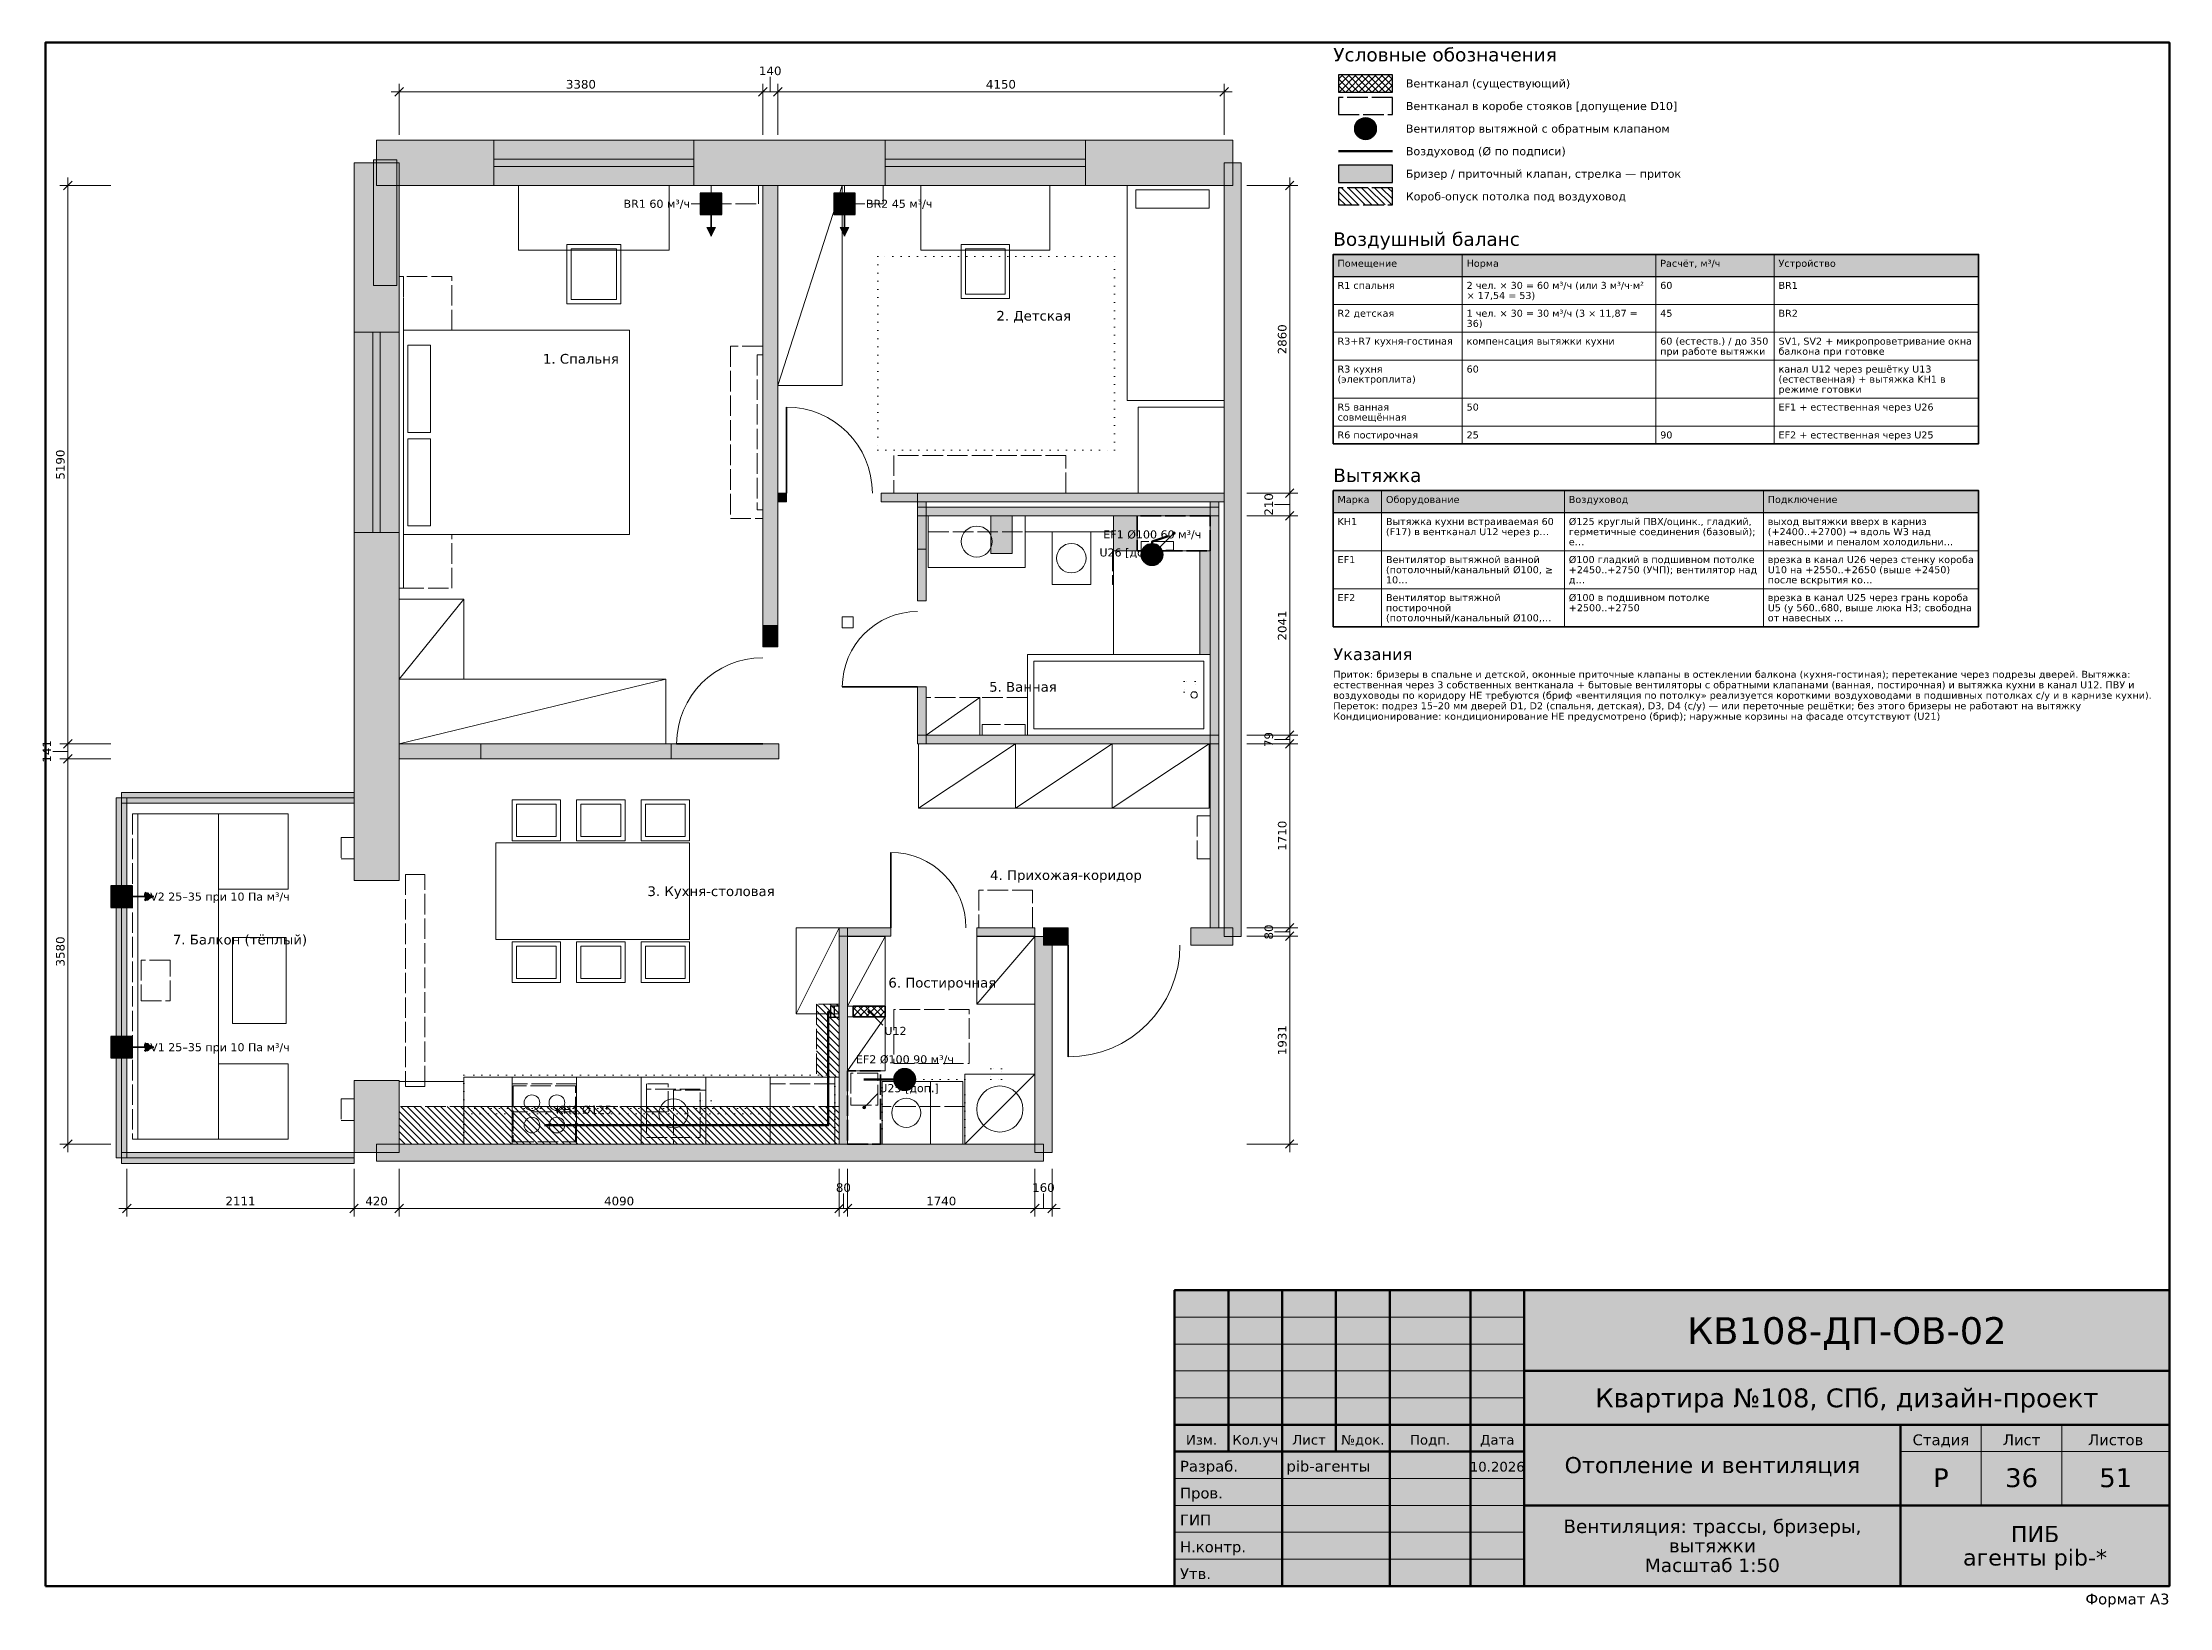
# Model space of a CAD drawing. Header units: millimetres. Extents: x 974 to 20750, y 51 to 14600.
import ezdxf
from ezdxf.enums import TextEntityAlignment as Align

# ---------------------------------------------------------------- set-up
doc = ezdxf.new("R2010")
doc.units = ezdxf.units.MM
doc.linetypes.add('DASHED', pattern=[1.524, 1.27, -0.254])
doc.linetypes.add('DOT', pattern=[0.508, 0, -0.508])
for name, color, linetype in [('AR-NEW', 5, 'CONTINUOUS'), ('AR-WALLS', 7, 'CONTINUOUS'), ('DIM', 7, 'CONTINUOUS'), ('FRAME', 7, 'CONTINUOUS'), ('FURN', 8, 'CONTINUOUS'), ('OV', 3, 'CONTINUOUS'), ('TEXT', 7, 'CONTINUOUS')]:
    doc.layers.add(name, color=color, linetype=linetype)
doc.styles.add('GOST', font='DejaVuSans.ttf')

msp = doc.modelspace()

# ---------------------------------------------------------------- texts
at = {"layer": 'DIM', "color": 7, "style": 'GOST'}
for s, p in [('3380', (5980, 14172)), ('140', (7740, 14297)), ('4150', (9885, 14172)), ('80', (8420, 3915)), ('160', (10280, 3915)), ('2111', (2814.5, 3790)), ('420', (4080, 3790)), ('4090', (6335, 3790)), ('1740', (9330, 3790))]:
    msp.add_text(s, height=80, dxfattribs=at).set_placement(p, align=Align.CENTER)
for s, p in [('2860', (12540, 11841)), ('5190', (1179, 10676)), ('210', (12415, 10306)), ('2041', (12540, 9180.5)), ('79', (12415, 8120.5)), ('141', (1054, 8010.5)), ('1710', (12540, 7226)), ('80', (12415, 6331)), ('3580', (1179, 6150)), ('1931', (12540, 5325.5))]:
    msp.add_text(s, height=80, rotation=90, dxfattribs=at).set_placement(p, align=Align.CENTER)
at = {"layer": 'FRAME', "color": 7, "style": 'GOST'}
for s, height, p in [('КВ108-ДП-ОВ-02', 250, (17750, 2500)), ('Квартира №108, СПб, дизайн-проект', 175, (17750, 1912.5)), ('Изм.', 90, (11750, 1565)), ('Кол.уч', 90, (12250, 1565)), ('Лист', 90, (12750, 1565)), ('№док.', 90, (13250, 1565)), ('Подп.', 90, (13875, 1565)), ('Дата', 90, (14500, 1565)), ('Стадия', 100, (18625, 1560)), ('Лист', 100, (19375, 1560)), ('Листов', 100, (20250, 1560)), ('10.2026', 90, (14500, 1315)), ('Отопление и вентиляция', 150, (16500, 1300)), ('Р', 175, (18625, 1170)), ('36', 175, (19375, 1170)), ('51', 175, (20250, 1170)), ('Вентиляция: трассы, бризеры,', 125, (16500, 743.75)), ('ПИБ', 150, (19500, 658.75)), ('вытяжки', 125, (16500, 562.5)), ('агенты pib-*', 150, (19500, 441.25)), ('Масштаб 1:50', 125, (16500, 381.25))]:
    msp.add_text(s, height=height, dxfattribs=at).set_placement(p, align=Align.CENTER)
for s, p in [('Разраб.', (11550, 1315)), ('pib-агенты', (12540, 1315)), ('Пров.', (11550, 1065)), ('ГИП', (11550, 815)), ('Н.контр.', (11550, 565)), ('Утв.', (11550, 315))]:
    msp.add_text(s, height=100, dxfattribs=at).set_placement(p)
msp.add_text('Формат A3', height=100, dxfattribs=at).set_placement((20750, 80), align=Align.RIGHT)
at = {"layer": 'TEXT', "color": 7, "style": 'GOST'}
for s, height, p in [('Условные обозначения', 125, (12975, 14425)), ('Вентканал (существующий)', 75, (13650, 14182.5)), ('Вентканал в коробе стояков [допущение D10]', 75, (13650, 13972.5)), ('Вентилятор вытяжной с обратным клапаном', 75, (13650, 13762.5)), ('Воздуховод (Ø по подписи)', 75, (13650, 13552.5)), ('Бризер / приточный клапан, стрелка — приток', 75, (13650, 13342.5)), ('Короб-опуск потолка под воздуховод', 75, (13650, 13132.5)), ('Воздушный баланс', 125, (12975, 12710)), ('Помещение', 65, (13015, 12515)), ('Норма', 65, (14215, 12515)), ('Расчёт, м³/ч', 65, (16015, 12515)), ('Устройство', 65, (17115, 12515)), ('R1 спальня', 65, (13015, 12310)), ('2 чел. × 30 = 60 м³/ч (или 3 м³/ч·м²', 65, (14215, 12310)), ('× 17,54 = 53)', 65, (14215, 12215.75)), ('60', 65, (16015, 12310)), ('BR1', 65, (17115, 12310)), ('R2 детская', 65, (13015, 12050.75)), ('1 чел. × 30 = 30 м³/ч (3 × 11,87 =', 65, (14215, 12050.75)), ('45', 65, (16015, 12050.75)), ('BR2', 65, (17115, 12050.75)), ('36)', 65, (14215, 11956.5)), ('R3+R7 кухня-гостиная', 65, (13015, 11791.5)), ('компенсация вытяжки кухни', 65, (14215, 11791.5)), ('60 (естеств.) / до 350', 65, (16015, 11791.5)), ('при работе вытяжки', 65, (16015, 11697.25)), ('балкона при готовке', 65, (17115, 11697.25)), ('SV1, SV2 + микропроветривание окна', 65, (17115, 11791.5)), ('(электроплита)', 65, (13015, 11438)), ('R3 кухня', 65, (13015, 11532.25)), ('60', 65, (14215, 11532.25)), ('(естественная) + вытяжка KH1 в', 65, (17115, 11438)), ('канал U12 через решётку U13', 65, (17115, 11532.25)), ('режиме готовки', 65, (17115, 11343.75)), ('совмещённая', 65, (13015, 11084.5)), ('R5 ванная', 65, (13015, 11178.75)), ('50', 65, (14215, 11178.75)), ('EF1 + естественная через U26', 65, (17115, 11178.75)), ('R6 постирочная', 65, (13015, 10919.5)), ('25', 65, (14215, 10919.5)), ('90', 65, (16015, 10919.5)), ('EF2 + естественная через U25', 65, (17115, 10919.5)), ('Вытяжка', 125, (12975, 10514.5)), ('Марка', 65, (13015, 10319.5)), ('Оборудование', 65, (13465, 10319.5)), ('Воздуховод', 65, (15165, 10319.5)), ('Подключение', 65, (17015, 10319.5)), ('KH1', 65, (13015, 10114.5)), ('(F17) в вентканал U12 через р…', 65, (13465, 10020.25)), ('Вытяжка кухни встраиваемая 60', 65, (13465, 10114.5)), ('Ø125 круглый ПВХ/оцинк., гладкий,', 65, (15165, 10114.5)), ('герметичные соединения (базовый);', 65, (15165, 10020.25)), ('(+2400..+2700) → вдоль W3 над', 65, (17015, 10020.25)), ('выход вытяжки вверх в карниз', 65, (17015, 10114.5)), ('е…', 65, (15165, 9926)), ('навесными и пеналом холодильни…', 65, (17015, 9926)), ('EF1', 65, (13015, 9761)), ('(потолочный/канальный Ø100, ≥', 65, (13465, 9666.75)), ('Вентилятор вытяжной ванной', 65, (13465, 9761)), ('Ø100 гладкий в подшивном потолке', 65, (15165, 9761)), ('+2450..+2750 (УЧП); вентилятор над', 65, (15165, 9666.75)), ('U10 на +2550..+2650 (выше +2450)', 65, (17015, 9666.75)), ('врезка в канал U26 через стенку короба', 65, (17015, 9761)), ('10…', 65, (13465, 9572.5)), ('д…', 65, (15165, 9572.5)), ('после вскрытия ко…', 65, (17015, 9572.5)), ('EF2', 65, (13015, 9407.5)), ('постирочной', 65, (13465, 9313.25)), ('Вентилятор вытяжной', 65, (13465, 9407.5)), ('Ø100 в подшивном потолке', 65, (15165, 9407.5)), ('+2500..+2750', 65, (15165, 9313.25)), ('U5 (y 560..680, выше люка H3; свободна', 65, (17015, 9313.25)), ('врезка в канал U25 через грань короба', 65, (17015, 9407.5)), ('(потолочный/канальный Ø100,…', 65, (13465, 9219)), ('от навесных …', 65, (17015, 9219)), ('Указания', 110, (12975, 8859)), ('Приток: бризеры в спальне и детской, оконные приточные клапаны в остеклении балкона (кухня-гостиная); перетекание через подрезы дверей. Вытяжка:', 65, (12975, 8694)), ('естественная через 3 собственных вентканала + бытовые вентиляторы с обратными клапанами (ванная, постирочная) и вытяжка кухни в канал U12. ПВУ и', 65, (12975, 8596.5)), ('воздуховоды по коридору НЕ требуются (бриф «вентиляция по потолку» реализуется короткими воздуховодами в подшивных потолках с/у и в карнизе кухни).', 65, (12975, 8499)), ('Переток: подрез 15–20 мм дверей D1, D2 (спальня, детская), D3, D4 (с/у) — или переточные решётки; без этого бризеры не работают на вытяжку', 65, (12975, 8401.5)), ('Кондиционирование: кондиционирование НЕ предусмотрено (бриф); наружные корзины на фасаде отсутствуют (U21)', 65, (12975, 8304))]:
    msp.add_text(s, height=height, dxfattribs=at).set_placement(p)
at = {"layer": 'TEXT', "true_color": 0x2471a3, "style": 'GOST'}
for s, p in [('BR1 60 м³/ч', (6376.06, 13063.5)), ('BR2 45 м³/ч', (8630, 13063.5)), ('SV2 25–35 при 10 Па м³/ч', (1909, 6622.5)), ('SV1 25–35 при 10 Па м³/ч', (1909, 5222.5))]:
    msp.add_text(s, height=75, dxfattribs=at).set_placement(p)
at = {"layer": 'TEXT', "true_color": 0x555555, "style": 'GOST'}
for s, p in [('2. Детская', (10190, 12015)), ('1. Спальня', (5980, 11615)), ('5. Ванная', (10090, 8565)), ('3. Кухня-столовая', (7190, 6665)), ('4. Прихожая-коридор', (10490, 6815)), ('7. Балкон (тёплый)', (2810, 6215)), ('6. Постирочная', (9340, 5815))]:
    msp.add_text(s, height=90, dxfattribs=at).set_placement(p, align=Align.CENTER)
at = {"layer": 'TEXT', "true_color": 0xe67e22, "style": 'GOST'}
for s, p in [('U26 [доп.]', (10801.05, 9822.08)), ('U12', (8801.42, 5374.08)), ('U25 [доп.]', (8753.92, 4841.92))]:
    msp.add_text(s, height=75, dxfattribs=at).set_placement(p)
at = {"layer": 'TEXT', "true_color": 0xa04000, "style": 'GOST'}
for s, p in [('EF1 Ø100 60 м³/ч', (10836.95, 9990)), ('EF2 Ø100 90 м³/ч', (8536.95, 5110)), ('KH1 Ø125', (5746.07, 4641.07))]:
    msp.add_text(s, height=75, dxfattribs=at).set_placement(p)

# ---------------------------------------------------------------- hatches: boundary and pattern name
at = {"layer": 'AR-NEW', "true_color": 0xc4c4c4}
h = msp.add_hatch(color=7, dxfattribs=at)
h.dxf.hatch_style = 1
h.paths.add_polyline_path([(7810, 10331), (7810, 10411), (7890, 10411), (7890, 10331), (7810, 10331)])
h = msp.add_hatch(color=7, dxfattribs=at)
h.dxf.hatch_style = 1
h.paths.add_polyline_path([(9110, 10411), (9110, 10331), (8770, 10331), (8770, 10411), (9110, 10411)])
at = {"layer": 'AR-NEW', "true_color": 0xd4d4d4}
h = msp.add_hatch(color=7, dxfattribs=at)
h.dxf.hatch_style = 1
h.paths.add_polyline_path([(9990, 9851), (9990, 10201), (9791, 10201), (9791, 9851), (9990, 9851)])
h = msp.add_hatch(color=7, dxfattribs=at)
h.dxf.hatch_style = 1
h.paths.add_polyline_path([(11153, 9876), (11153, 10201), (10931, 10201), (10931, 9876), (11153, 9876)])
at = {"layer": 'AR-NEW', "true_color": 0xc4c4c4}
h = msp.add_hatch(color=7, dxfattribs=at)
h.dxf.hatch_style = 1
h.paths.add_polyline_path([(9190, 9410), (9190, 9891), (9110, 9891), (9110, 9410), (9190, 9410)])
at = {"layer": 'AR-NEW', "true_color": 0xd4d4d4}
h = msp.add_hatch(color=7, dxfattribs=at)
h.dxf.hatch_style = 1
h.paths.add_polyline_path([(11831, 8910), (11831, 9876), (11736, 9876), (11736, 8910), (11831, 8910)])
at = {"layer": 'AR-NEW', "true_color": 0xc4c4c4}
h = msp.add_hatch(color=7, dxfattribs=at)
h.dxf.hatch_style = 1
h.paths.add_polyline_path([(7810, 8981), (7810, 9180), (7670, 9180), (7670, 8981), (7810, 8981)])
h = msp.add_hatch(color=7, dxfattribs=at)
h.dxf.hatch_style = 1
h.paths.add_polyline_path([(6820, 7941), (6820, 8081), (5050, 8081), (5050, 7941), (6820, 7941)])
h = msp.add_hatch(color=7, dxfattribs=at)
h.dxf.hatch_style = 1
h.paths.add_polyline_path([(10200, 6291), (10200, 6371), (9660, 6371), (9660, 6291), (10200, 6291)])
at = {"layer": 'AR-WALLS', "true_color": 0x9a9a9a}
h = msp.add_hatch(color=7, dxfattribs=at)
h.dxf.hatch_style = 1
h.paths.add_polyline_path([(4080, 13691), (5170, 13691), (5170, 13271), (4080, 13271), (4080, 13691)])
at = {"layer": 'AR-WALLS', "true_color": 0xffffff}
h = msp.add_hatch(color=7, dxfattribs=at)
h.dxf.hatch_style = 1
h.paths.add_polyline_path([(5170, 13271), (7030, 13271), (7030, 13691), (5170, 13691)])
at = {"layer": 'AR-WALLS', "true_color": 0x9a9a9a}
h = msp.add_hatch(color=7, dxfattribs=at)
h.dxf.hatch_style = 1
h.paths.add_polyline_path([(7030, 13271), (7030, 13691), (8810, 13691), (8810, 13271), (7030, 13271)])
at = {"layer": 'AR-WALLS', "true_color": 0xffffff}
h = msp.add_hatch(color=7, dxfattribs=at)
h.dxf.hatch_style = 1
h.paths.add_polyline_path([(8810, 13271), (10671, 13271), (10671, 13691), (8810, 13691)])
at = {"layer": 'AR-WALLS', "true_color": 0x9a9a9a}
h = msp.add_hatch(color=7, dxfattribs=at)
h.dxf.hatch_style = 1
h.paths.add_polyline_path([(12040, 13271), (10671, 13271), (10671, 13691), (12040, 13691), (12040, 13271)])
h = msp.add_hatch(color=7, dxfattribs=at)
h.dxf.hatch_style = 1
h.paths.add_polyline_path([(4290, 13481), (4290, 11906), (3870, 11906), (3870, 13481), (4290, 13481)])
h = msp.add_hatch(color=7, dxfattribs=at)
h.dxf.hatch_style = 1
h.paths.add_polyline_path([(4269, 12341), (4269, 13511), (4050, 13511), (4050, 12341), (4269, 12341)])
h = msp.add_hatch(color=7, dxfattribs=at)
h.dxf.hatch_style = 1
h.paths.add_polyline_path([(12120, 6290), (12120, 13481), (11960, 13481), (11960, 6290), (12120, 6290)])
h = msp.add_hatch(color=7, dxfattribs=at)
h.dxf.hatch_style = 1
h.paths.add_polyline_path([(7670, 13271), (7810, 13271), (7810, 9180), (7670, 9180), (7670, 13271)])
at = {"layer": 'AR-WALLS', "true_color": 0xffffff}
h = msp.add_hatch(color=7, dxfattribs=at)
h.dxf.hatch_style = 1
h.paths.add_polyline_path([(3870, 10046), (4290, 10046), (4290, 11906), (3870, 11906)])
at = {"layer": 'AR-WALLS', "true_color": 0x9a9a9a}
h = msp.add_hatch(color=7, dxfattribs=at)
h.dxf.hatch_style = 1
h.paths.add_polyline_path([(11960, 10330), (11960, 10410), (9110, 10410), (9110, 10330), (11960, 10330)])
h = msp.add_hatch(color=7, dxfattribs=at)
h.dxf.hatch_style = 1
h.paths.add_polyline_path([(9190, 10330), (9190, 9891), (9110, 9891), (9110, 10330), (9190, 10330)])
h = msp.add_hatch(color=7, dxfattribs=at)
h.dxf.hatch_style = 1
h.paths.add_polyline_path([(11911, 6371), (11911, 10330), (11831, 10330), (11831, 6371), (11911, 6371)])
h = msp.add_hatch(color=7, dxfattribs=at)
h.dxf.hatch_style = 1
h.paths.add_polyline_path([(11911, 10201), (11911, 10281), (9110, 10281), (9110, 10201), (11911, 10201)])
h = msp.add_hatch(color=7, dxfattribs=at)
h.dxf.hatch_style = 1
h.paths.add_polyline_path([(3870, 10046), (4290, 10046), (4290, 6810), (3870, 6810), (3870, 10046)])
h = msp.add_hatch(color=7, dxfattribs=at)
h.dxf.hatch_style = 1
h.paths.add_polyline_path([(9110, 8081), (9110, 8610), (9190, 8610), (9190, 8081), (9110, 8081)])
h = msp.add_hatch(color=7, dxfattribs=at)
h.dxf.hatch_style = 1
h.paths.add_polyline_path([(11911, 8081), (11911, 8161), (9110, 8161), (9110, 8081), (11911, 8081)])
h = msp.add_hatch(color=7, dxfattribs=at)
h.dxf.hatch_style = 1
h.paths.add_polyline_path([(4290, 7940), (4290, 8080), (5050, 8080), (5050, 7940), (4290, 7940)])
h = msp.add_hatch(color=7, dxfattribs=at)
h.dxf.hatch_style = 1
h.paths.add_polyline_path([(7820, 8080), (7820, 7940), (6820, 7940), (6820, 8080), (7820, 8080)])
at = {"layer": 'AR-WALLS', "true_color": 0xffffff}
h = msp.add_hatch(color=7, dxfattribs=at)
h.dxf.hatch_style = 1
h.paths.add_polyline_path([(1659, 4230), (1759, 4230), (1759, 7578), (1659, 7578)])
h = msp.add_hatch(color=7, dxfattribs=at)
h.dxf.hatch_style = 1
h.paths.add_polyline_path([(1709, 7528), (3870, 7528), (3870, 7628), (1709, 7628)])
at = {"layer": 'AR-WALLS', "true_color": 0x9a9a9a}
h = msp.add_hatch(color=7, dxfattribs=at)
h.dxf.hatch_style = 1
h.paths.add_polyline_path([(8460, 4360), (8460, 6371), (8380, 6371), (8380, 4360), (8460, 4360)])
h = msp.add_hatch(color=7, dxfattribs=at)
h.dxf.hatch_style = 1
h.paths.add_polyline_path([(8380, 6371), (8860, 6371), (8860, 6291), (8380, 6291), (8380, 6371)])
h = msp.add_hatch(color=7, dxfattribs=at)
h.dxf.hatch_style = 1
h.paths.add_polyline_path([(10280, 6210), (10280, 6370), (10510, 6370), (10510, 6210), (10280, 6210)])
h = msp.add_hatch(color=7, dxfattribs=at)
h.dxf.hatch_style = 1
h.paths.add_polyline_path([(12040, 6370), (12040, 6210), (11650, 6210), (11650, 6370), (12040, 6370)])
h = msp.add_hatch(color=7, dxfattribs=at)
h.dxf.hatch_style = 1
h.paths.add_polyline_path([(10360, 4280), (10360, 6290), (10200, 6290), (10200, 4280), (10360, 4280)])
h = msp.add_hatch(color=7, dxfattribs=at)
h.dxf.hatch_style = 1
h.paths.add_polyline_path([(3870, 4280), (3870, 4950), (4290, 4950), (4290, 4280), (3870, 4280)])
h = msp.add_hatch(color=7, dxfattribs=at)
h.dxf.hatch_style = 1
h.paths.add_polyline_path([(10280, 4200), (10280, 4360), (4080, 4360), (4080, 4200), (10280, 4200)])
at = {"layer": 'AR-WALLS', "true_color": 0xffffff}
h = msp.add_hatch(color=7, dxfattribs=at)
h.dxf.hatch_style = 1
h.paths.add_polyline_path([(1709, 4180), (3870, 4180), (3870, 4280), (1709, 4280)])
at = {"layer": 'FRAME', "true_color": 0xffffff}
h = msp.add_hatch(color=7, dxfattribs=at)
h.dxf.hatch_style = 1
h.paths.add_polyline_path([(11500, 250), (20750, 250), (20750, 3000), (11500, 3000)])
at = {"layer": 'OV', "true_color": 0xd6eaf8}
h = msp.add_hatch(color=7, dxfattribs=at)
h.dxf.hatch_style = 1
h.paths.add_polyline_path([(7090, 13001), (7290, 13001), (7290, 13201), (7090, 13201)])
h = msp.add_hatch(color=7, dxfattribs=at)
h.dxf.hatch_style = 1
h.paths.add_polyline_path([(8330, 13001), (8530, 13001), (8530, 13201), (8330, 13201)])
at = {"layer": 'OV', "true_color": 0x2471a3}
h = msp.add_hatch(color=7, dxfattribs=at)
h.dxf.hatch_style = 1
h.paths.add_polyline_path([(7190, 12801), (7230, 12881), (7150, 12881)])
h = msp.add_hatch(color=7, dxfattribs=at)
h.dxf.hatch_style = 1
h.paths.add_polyline_path([(8430, 12801), (8470, 12881), (8390, 12881)])
at = {"layer": 'OV', "true_color": 0xffffff}
h = msp.add_hatch(color=7, dxfattribs=at)
h.dxf.hatch_style = 1
edge = h.paths.add_edge_path()
edge.add_arc((11290, 9840), 100, 0, 360)
at = {"layer": 'OV', "true_color": 0xd6eaf8}
h = msp.add_hatch(color=7, dxfattribs=at)
h.dxf.hatch_style = 1
h.paths.add_polyline_path([(1609, 6560), (1809, 6560), (1809, 6760), (1609, 6760)])
at = {"layer": 'OV', "true_color": 0x2471a3}
h = msp.add_hatch(color=7, dxfattribs=at)
h.dxf.hatch_style = 1
h.paths.add_polyline_path([(2009, 6660), (1929, 6700), (1929, 6620)])
at = {"layer": 'OV', "true_color": 0xd9b48f}
h = msp.add_hatch(dxfattribs=at)
h.set_pattern_fill('ANSI31', scale=13.75, angle=90)
h.paths.add_polyline_path([(8170, 4980), (8380, 4980), (8380, 5660), (8170, 5660)])
at = {"layer": 'OV', "true_color": 0xe67e22}
h = msp.add_hatch(dxfattribs=at)
h.set_pattern_fill('LINE', scale=13.75, angle=90)
h.paths.add_polyline_path([(8300, 5540), (8380, 5540), (8380, 5640), (8300, 5640)])
h = msp.add_hatch(dxfattribs=at)
h.set_pattern_fill('ANSI37', scale=13.75)
h.paths.add_polyline_path([(8510, 5541), (8810, 5541), (8810, 5640), (8510, 5640)])
at = {"layer": 'OV', "true_color": 0xd6eaf8}
h = msp.add_hatch(color=7, dxfattribs=at)
h.dxf.hatch_style = 1
h.paths.add_polyline_path([(1609, 5160), (1809, 5160), (1809, 5360), (1609, 5360)])
at = {"layer": 'OV', "true_color": 0x2471a3}
h = msp.add_hatch(color=7, dxfattribs=at)
h.dxf.hatch_style = 1
h.paths.add_polyline_path([(2009, 5260), (1929, 5300), (1929, 5220)])
at = {"layer": 'OV', "true_color": 0xffffff}
h = msp.add_hatch(color=7, dxfattribs=at)
h.dxf.hatch_style = 1
edge = h.paths.add_edge_path()
edge.add_arc((8990, 4960), 100, 0, 360)
at = {"layer": 'OV', "true_color": 0xd9b48f}
h = msp.add_hatch(dxfattribs=at)
h.set_pattern_fill('ANSI31', scale=13.75, angle=90)
h.paths.add_polyline_path([(4290, 4360), (8380, 4360), (8380, 4710), (4290, 4710)])
at = {"layer": 'TEXT', "true_color": 0xe67e22}
h = msp.add_hatch(dxfattribs=at)
h.set_pattern_fill('ANSI37', scale=13.75)
h.paths.add_polyline_path([(13025, 14140), (13525, 14140), (13525, 14300), (13025, 14300)])
at = {"layer": 'TEXT', "true_color": 0xffffff}
h = msp.add_hatch(color=7, dxfattribs=at)
h.dxf.hatch_style = 1
edge = h.paths.add_edge_path()
edge.add_arc((13275, 13800), 100, 0, 360)
at = {"layer": 'TEXT', "true_color": 0xd6eaf8}
h = msp.add_hatch(color=7, dxfattribs=at)
h.dxf.hatch_style = 1
h.paths.add_polyline_path([(13025, 13300), (13525, 13300), (13525, 13460), (13025, 13460)])
at = {"layer": 'TEXT', "true_color": 0xd9b48f}
h = msp.add_hatch(dxfattribs=at)
h.set_pattern_fill('ANSI31', scale=13.75, angle=90)
h.paths.add_polyline_path([(13025, 13090), (13525, 13090), (13525, 13250), (13025, 13250)])
at = {"layer": 'TEXT', "true_color": 0x2471a3}
h = msp.add_hatch(color=7, dxfattribs=at)
h.dxf.hatch_style = 1
edge = h.paths.add_edge_path()
edge.add_arc((7190, 13101), 12.5, 0, 360)
h = msp.add_hatch(color=7, dxfattribs=at)
h.dxf.hatch_style = 1
edge = h.paths.add_edge_path()
edge.add_arc((8430, 13101), 12.5, 0, 360)
at = {"layer": 'TEXT', "true_color": 0xe6e6e6}
h = msp.add_hatch(color=7, dxfattribs=at)
h.dxf.hatch_style = 1
h.paths.add_polyline_path([(12975, 12425), (18975, 12425), (18975, 12630), (12975, 12630)])
h = msp.add_hatch(color=7, dxfattribs=at)
h.dxf.hatch_style = 1
h.paths.add_polyline_path([(12975, 10229.5), (18975, 10229.5), (18975, 10434.5), (12975, 10434.5)])
at = {"layer": 'TEXT', "true_color": 0xe67e22}
h = msp.add_hatch(color=7, dxfattribs=at)
h.dxf.hatch_style = 1
edge = h.paths.add_edge_path()
edge.add_arc((11492, 10038.5), 12.5, 0, 360)
at = {"layer": 'TEXT', "true_color": 0x2471a3}
h = msp.add_hatch(color=7, dxfattribs=at)
h.dxf.hatch_style = 1
edge = h.paths.add_edge_path()
edge.add_arc((1709, 6660), 12.5, 0, 360)
at = {"layer": 'TEXT', "true_color": 0xe67e22}
h = msp.add_hatch(color=7, dxfattribs=at)
h.dxf.hatch_style = 1
edge = h.paths.add_edge_path()
edge.add_arc((8660, 5590.5), 12.5, 0, 360)
at = {"layer": 'TEXT', "true_color": 0x2471a3}
h = msp.add_hatch(color=7, dxfattribs=at)
h.dxf.hatch_style = 1
edge = h.paths.add_edge_path()
edge.add_arc((1709, 5260), 12.5, 0, 360)
at = {"layer": 'TEXT', "true_color": 0xe67e22}
h = msp.add_hatch(color=7, dxfattribs=at)
h.dxf.hatch_style = 1
edge = h.paths.add_edge_path()
edge.add_arc((8612.5, 4700.5), 12.5, 0, 360)

# ---------------------------------------------------------------- linework, layer by layer
at = {"layer": 'AR-NEW', "lineweight": 15, "true_color": 0x7f7f7f}
for points in [[(7810, 10331), (7810, 10411), (7890, 10411), (7890, 10331), (7810, 10331)], [(9110, 10411), (9110, 10331), (8770, 10331), (8770, 10411), (9110, 10411)], [(9190, 9410), (9190, 9891), (9110, 9891), (9110, 9410), (9190, 9410)], [(7810, 8981), (7810, 9180), (7670, 9180), (7670, 8981), (7810, 8981)], [(6820, 7941), (6820, 8081), (5050, 8081), (5050, 7941), (6820, 7941)], [(10200, 6291), (10200, 6371), (9660, 6371), (9660, 6291), (10200, 6291)]]:
    msp.add_lwpolyline(points, close=True, dxfattribs=at)
at = {"layer": 'AR-NEW', "lineweight": 13, "true_color": 0x8f8f8f}
for points in [[(9990, 9851), (9990, 10201), (9791, 10201), (9791, 9851), (9990, 9851)], [(11153, 9876), (11153, 10201), (10931, 10201), (10931, 9876), (11153, 9876)], [(11831, 8910), (11831, 9876), (11736, 9876), (11736, 8910), (11831, 8910)]]:
    msp.add_lwpolyline(points, close=True, dxfattribs=at)
at = {"layer": 'AR-WALLS', "lineweight": 15, "true_color": 0x7f7f7f}
for points in [[(4080, 13691), (5170, 13691), (5170, 13271), (4080, 13271), (4080, 13691)], [(7030, 13271), (7030, 13691), (8810, 13691), (8810, 13271), (7030, 13271)], [(12040, 13271), (10671, 13271), (10671, 13691), (12040, 13691), (12040, 13271)], [(4290, 13481), (4290, 11906), (3870, 11906), (3870, 13481), (4290, 13481)], [(4269, 12341), (4269, 13511), (4050, 13511), (4050, 12341), (4269, 12341)], [(12120, 6290), (12120, 13481), (11960, 13481), (11960, 6290), (12120, 6290)], [(7670, 13271), (7810, 13271), (7810, 9180), (7670, 9180), (7670, 13271)], [(11960, 10330), (11960, 10410), (9110, 10410), (9110, 10330), (11960, 10330)], [(9190, 10330), (9190, 9891), (9110, 9891), (9110, 10330), (9190, 10330)], [(11911, 6371), (11911, 10330), (11831, 10330), (11831, 6371), (11911, 6371)], [(11911, 10201), (11911, 10281), (9110, 10281), (9110, 10201), (11911, 10201)], [(3870, 10046), (4290, 10046), (4290, 6810), (3870, 6810), (3870, 10046)], [(9110, 8081), (9110, 8610), (9190, 8610), (9190, 8081), (9110, 8081)], [(11911, 8081), (11911, 8161), (9110, 8161), (9110, 8081), (11911, 8081)], [(4290, 7940), (4290, 8080), (5050, 8080), (5050, 7940), (4290, 7940)], [(7820, 8080), (7820, 7940), (6820, 7940), (6820, 8080), (7820, 8080)], [(8460, 4360), (8460, 6371), (8380, 6371), (8380, 4360), (8460, 4360)], [(8380, 6371), (8860, 6371), (8860, 6291), (8380, 6291), (8380, 6371)], [(10280, 6210), (10280, 6370), (10510, 6370), (10510, 6210), (10280, 6210)], [(12040, 6370), (12040, 6210), (11650, 6210), (11650, 6370), (12040, 6370)], [(10360, 4280), (10360, 6290), (10200, 6290), (10200, 4280), (10360, 4280)], [(3870, 4280), (3870, 4950), (4290, 4950), (4290, 4280), (3870, 4280)], [(10280, 4200), (10280, 4360), (4080, 4360), (4080, 4200), (10280, 4200)]]:
    msp.add_lwpolyline(points, close=True, dxfattribs=at)
at = {"layer": 'AR-WALLS', "lineweight": 20, "true_color": 0x9a9a9a}
for points in [[(5170, 13271), (7030, 13271), (7030, 13691), (5170, 13691)], [(8810, 13271), (10671, 13271), (10671, 13691), (8810, 13691)], [(3870, 10046), (4290, 10046), (4290, 11906), (3870, 11906)], [(1659, 4230), (1759, 4230), (1759, 7578), (1659, 7578)], [(1709, 7528), (3870, 7528), (3870, 7628), (1709, 7628)], [(1709, 4180), (3870, 4180), (3870, 4280), (1709, 4280)]]:
    msp.add_lwpolyline(points, close=True, dxfattribs=at)
at = {"layer": 'AR-WALLS', "lineweight": 15, "true_color": 0x9a9a9a}
for points in [[(5170, 13514.6), (7030, 13514.6)], [(8810, 13514.6), (10671, 13514.6)], [(5170, 13447.4), (7030, 13447.4)], [(8810, 13447.4), (10671, 13447.4)], [(4046.4, 10046), (4046.4, 11906)], [(4113.6, 10046), (4113.6, 11906)], [(1709, 4230), (1709, 7578)], [(1709, 7578), (3870, 7578)], [(1709, 4230), (3870, 4230)]]:
    msp.add_lwpolyline(points, dxfattribs=at)
at = {"layer": 'AR-WALLS', "lineweight": 35, "true_color": 0x9a9a9a}
for points in [[(7890, 10411), (7890, 11211)], [(9110, 8610), (8410, 8610)], [(7670, 8081), (6870, 8081)], [(8860, 6371), (8860, 7071)], [(10510, 6210), (10510, 5170)]]:
    msp.add_lwpolyline(points, dxfattribs=at)
at = {"layer": 'AR-WALLS', "lineweight": 15, "true_color": 0x9a9a9a}
for centre, radius, start, end in [((7890, 10411), 800, 0, 90), ((9110, 8610), 700, 90, 180), ((7670, 8081), 800, 90, 180), ((8860, 6371), 700, 0, 90), ((10510, 6210), 1040, 270, 360)]:
    msp.add_arc(centre, radius, start, end, dxfattribs=at)
at = {"layer": 'DIM', "color": 7, "lineweight": 13}
for points in [[(7740, 14142), (7740, 14282)], [(12570, 10306), (12430, 10306)], [(12570, 8120.5), (12430, 8120.5)], [(1209, 8010.5), (1069, 8010.5)], [(12570, 6331), (12430, 6331)], [(8420, 3760), (8420, 3900)], [(10280, 3760), (10280, 3900)]]:
    msp.add_lwpolyline(points, dxfattribs=at)
at = {"layer": 'DIM', "color": 7, "lineweight": 15}
for points in [[(4215, 14142), (12035, 14142)], [(4290, 13742), (4290, 14217)], [(7670, 13742), (7670, 14217)], [(7810, 13742), (7810, 14217)], [(11960, 13742), (11960, 14217)], [(1609, 13271), (1134, 13271)], [(1209, 4285), (1209, 13346)], [(12170, 13271), (12645, 13271)], [(12570, 4285), (12570, 13346)], [(12170, 10411), (12645, 10411)], [(12170, 10201), (12645, 10201)], [(12170, 8160), (12645, 8160)], [(1609, 8081), (1134, 8081)], [(1609, 7940), (1134, 7940)], [(12170, 8081), (12645, 8081)], [(12170, 6371), (12645, 6371)], [(12170, 6291), (12645, 6291)], [(1609, 4360), (1134, 4360)], [(12170, 4360), (12645, 4360)], [(1759, 4130), (1759, 3685)], [(3870, 4130), (3870, 3685)], [(4290, 4130), (4290, 3685)], [(8380, 4130), (8380, 3685)], [(8460, 4130), (8460, 3685)], [(10200, 4130), (10200, 3685)], [(10360, 4130), (10360, 3685)], [(1684, 3760), (10435, 3760)]]:
    msp.add_lwpolyline(points, dxfattribs=at)
at = {"layer": 'DIM', "color": 7, "lineweight": 35}
for points in [[(4250, 14102), (4330, 14182)], [(7630, 14102), (7710, 14182)], [(7770, 14102), (7850, 14182)], [(11920, 14102), (12000, 14182)], [(1169, 13231), (1249, 13311)], [(12530, 13231), (12610, 13311)], [(12530, 10371), (12610, 10451)], [(12530, 10161), (12610, 10241)], [(1169, 8041), (1249, 8121)], [(12530, 8120), (12610, 8200)], [(12530, 8041), (12610, 8121)], [(1169, 7900), (1249, 7980)], [(12530, 6331), (12610, 6411)], [(12530, 6251), (12610, 6331)], [(1169, 4320), (1249, 4400)], [(12530, 4320), (12610, 4400)], [(1719, 3720), (1799, 3800)], [(3830, 3720), (3910, 3800)], [(4250, 3720), (4330, 3800)], [(8340, 3720), (8420, 3800)], [(8420, 3720), (8500, 3800)], [(10160, 3720), (10240, 3800)], [(10320, 3720), (10400, 3800)]]:
    msp.add_lwpolyline(points, dxfattribs=at)
at = {"layer": 'FRAME', "color": 7, "lineweight": 50}
for points in [[(1000, 250), (20750, 250), (20750, 14600), (1000, 14600)], [(11500, 250), (20750, 250), (20750, 3000), (11500, 3000)]]:
    msp.add_lwpolyline(points, close=True, dxfattribs=at)
for points in [[(12000, 1500), (12000, 3000)], [(12500, 250), (12500, 3000)], [(13000, 1500), (13000, 3000)], [(13500, 250), (13500, 3000)], [(14250, 250), (14250, 3000)], [(14750, 250), (14750, 3000)], [(14750, 2250), (20750, 2250)], [(11500, 1750), (14750, 1750)], [(14750, 1750), (20750, 1750)], [(18250, 250), (18250, 1750)], [(11500, 1500), (14750, 1500)], [(14750, 1000), (20750, 1000)]]:
    msp.add_lwpolyline(points, dxfattribs=at)
at = {"layer": 'FRAME', "color": 7, "lineweight": 20}
for points in [[(11500, 2750), (14750, 2750)], [(11500, 2500), (14750, 2500)], [(11500, 2250), (14750, 2250)], [(11500, 2000), (14750, 2000)], [(19000, 1000), (19000, 1750)], [(19750, 1000), (19750, 1750)], [(18250, 1500), (20750, 1500)], [(11500, 1250), (14750, 1250)], [(11500, 1000), (14750, 1000)], [(11500, 750), (14750, 750)], [(11500, 500), (14750, 500)]]:
    msp.add_lwpolyline(points, dxfattribs=at)
at = {"layer": 'FURN', "lineweight": 15, "true_color": 0xb8b8b8}
for points in [[(5400, 12671), (6800, 12671), (6800, 13271), (5400, 13271)], [(7810, 11411), (8410, 11411), (8410, 13271), (7810, 13271)], [(9140, 12671), (10340, 12671), (10340, 13271), (9140, 13271)], [(11060, 11271), (11960, 11271), (11960, 13271), (11060, 13271)], [(5850, 12171), (6350, 12171), (6350, 12721), (5850, 12721)], [(9515, 12221), (9965, 12221), (9965, 12721), (9515, 12721)], [(4330, 10026), (6430, 10026), (6430, 11926), (4330, 11926)], [(11160, 10411), (11960, 10411), (11960, 11211), (11160, 11211)], [(9210, 9721), (10110, 9721), (10110, 10201), (9210, 10201)], [(10110, 10051), (10931, 10051), (10931, 10201), (10110, 10201)], [(10360, 9561), (10720, 9561), (10720, 10051), (10360, 10051)], [(10931, 8910), (11736, 8910), (11736, 9876), (10931, 9876)], [(11736, 8910), (11831, 8910), (11831, 9876), (11736, 9876)], [(4290, 8681), (4890, 8681), (4890, 9426), (4290, 9426)], [(10131, 8160), (11831, 8160), (11831, 8910), (10131, 8910)], [(4290, 8081), (6770, 8081), (6770, 8681), (4290, 8681)], [(9120, 7481), (10020, 7481), (10020, 8081), (9120, 8081)], [(10020, 7481), (10920, 7481), (10920, 8081), (10020, 8081)], [(10920, 7481), (11820, 7481), (11820, 8081), (10920, 8081)], [(5340, 7180), (5790, 7180), (5790, 7560), (5340, 7560)], [(5940, 7180), (6390, 7180), (6390, 7560), (5940, 7560)], [(6540, 7180), (6990, 7180), (6990, 7560), (6540, 7560)], [(1859, 4405), (2609, 4405), (2609, 7428), (1859, 7428)], [(2609, 6728), (3259, 6728), (3259, 7428), (2609, 7428)], [(5190, 6260), (6990, 6260), (6990, 7160), (5190, 7160)], [(7980, 5571), (8380, 5571), (8380, 6371), (7980, 6371)], [(2740, 5480), (3240, 5480), (3240, 6280), (2740, 6280)], [(5340, 5860), (5790, 5860), (5790, 6240), (5340, 6240)], [(5940, 5860), (6390, 5860), (6390, 6240), (5940, 6240)], [(6540, 5860), (6990, 5860), (6990, 6240), (6540, 6240)], [(8460, 5640), (8810, 5640), (8810, 6290), (8460, 6290)], [(9660, 5660), (10200, 5660), (10200, 6290), (9660, 6290)], [(8460, 5041), (8810, 5041), (8810, 5541), (8460, 5541)], [(2609, 4405), (3259, 4405), (3259, 5105), (2609, 5105)], [(4890, 4360), (5340, 4360), (5340, 4980), (4890, 4980)], [(5340, 4360), (5940, 4360), (5940, 4980), (5340, 4980)], [(5940, 4360), (6540, 4360), (6540, 4980), (5940, 4980)], [(6540, 4360), (7140, 4360), (7140, 4980), (6540, 4980)], [(7140, 4360), (7740, 4360), (7740, 4980), (7140, 4980)], [(7740, 4360), (8340, 4360), (8340, 4980), (7740, 4980)], [(8340, 4360), (8380, 4360), (8380, 4980), (8340, 4980)], [(9550, 4360), (10200, 4360), (10200, 5010), (9550, 5010)], [(4290, 4360), (4890, 4360), (4890, 4940), (4290, 4940)], [(8780, 4360), (9230, 4360), (9230, 4940), (8780, 4940)], [(9230, 4360), (9530, 4360), (9530, 4940), (9230, 4940)]]:
    msp.add_lwpolyline(points, close=True, dxfattribs=at)
at = {"layer": 'FURN', "linetype": 'DASHED', "lineweight": 15, "ltscale": 150, "true_color": 0xb8b8b8}
for points in [[(7190, 13101), (7630, 13101), (7630, 13271), (7190, 13271)], [(8430, 13101), (8790, 13101), (8790, 13271), (8430, 13271)], [(4290, 9526), (4330, 9526), (4330, 12426), (4290, 12426)], [(4330, 11926), (4780, 11926), (4780, 12426), (4330, 12426)], [(7370, 10176), (7670, 10176), (7670, 11776), (7370, 11776)], [(7620, 10256), (7670, 10256), (7670, 11696), (7620, 11696)], [(8890, 10411), (10490, 10411), (10490, 10761), (8890, 10761)], [(9210, 10051), (10110, 10051), (10110, 10201), (9210, 10201)], [(4330, 9526), (4780, 9526), (4780, 10026), (4330, 10026)], [(11190, 9880), (11490, 9880), (11490, 9960), (11190, 9960)], [(10921, 9561), (10931, 9561), (10931, 9876), (10921, 9876)], [(8410, 9160), (8510, 9160), (8510, 9260), (8410, 9260)], [(9190, 8160), (9690, 8160), (9690, 8510), (9190, 8510)], [(9690, 8160), (10131, 8160), (10131, 8510), (9690, 8510)], [(9710, 8160), (10110, 8160), (10110, 8260), (9710, 8260)], [(1809, 4405), (1859, 4405), (1859, 7428), (1809, 7428)], [(11711, 7010), (11831, 7010), (11831, 7410), (11711, 7410)], [(3750, 7010), (3870, 7010), (3870, 7210), (3750, 7210)], [(4350, 4895), (4530, 4895), (4530, 6866), (4350, 6866)], [(9680, 6371), (10180, 6371), (10180, 6721), (9680, 6721)], [(1890, 5690), (2160, 5690), (2160, 6070), (1890, 6070)], [(8890, 5110), (9590, 5110), (9590, 5610), (8890, 5610)], [(8490, 4720), (8740, 4720), (8740, 5020), (8490, 5020)], [(9550, 4360), (10200, 4360), (10200, 5010), (9550, 5010)], [(3750, 4580), (3870, 4580), (3870, 4780), (3750, 4780)], [(5340, 4360), (5940, 4360), (5940, 4920), (5340, 4920)], [(5350, 4380), (5930, 4380), (5930, 4900), (5350, 4900)], [(6590, 4660), (6790, 4660), (6790, 4920), (6590, 4920)], [(6590, 4420), (7090, 4420), (7090, 4870), (6590, 4870)], [(6840, 4360), (7140, 4360), (7140, 4860), (6840, 4860)], [(7740, 4360), (8340, 4360), (8340, 4920), (7740, 4920)], [(4890, 4360), (5340, 4360), (5340, 4710), (4890, 4710)], [(5340, 4360), (5940, 4360), (5940, 4710), (5340, 4710)], [(5340, 4360), (5940, 4360), (5940, 4660), (5340, 4660)], [(5940, 4360), (6540, 4360), (6540, 4710), (5940, 4710)], [(6540, 4360), (7140, 4360), (7140, 4710), (6540, 4710)], [(7140, 4360), (7740, 4360), (7740, 4710), (7140, 4710)], [(8780, 4360), (9550, 4360), (9550, 4710), (8780, 4710)]]:
    msp.add_lwpolyline(points, close=True, dxfattribs=at)
at = {"layer": 'FURN', "lineweight": 13, "true_color": 0xb8b8b8}
for points in [[(7810, 11411), (8410, 13271)], [(4290, 8681), (4890, 9426)], [(4290, 8081), (6770, 8681)], [(9190, 8160), (9690, 8510)], [(9120, 7481), (10020, 8081)], [(10020, 7481), (10920, 8081)], [(10920, 7481), (11820, 8081)], [(7980, 5571), (8380, 6371)], [(8460, 5640), (8810, 6290)], [(9660, 5660), (10200, 6290)], [(8460, 5041), (8810, 5541)], [(9550, 4360), (10200, 5010)]]:
    msp.add_lwpolyline(points, dxfattribs=at)
for points in [[(11140, 13061), (11820, 13061), (11820, 13231), (11140, 13231)], [(5890, 12211), (6310, 12211), (6310, 12681), (5890, 12681)], [(9555, 12261), (9925, 12261), (9925, 12681), (9555, 12681)], [(4370, 10976), (4580, 10976), (4580, 11786), (4370, 11786)], [(4370, 10106), (4580, 10106), (4580, 10916), (4370, 10916)], [(10191, 8220), (11771, 8220), (11771, 8850), (10191, 8850)], [(5380, 7220), (5750, 7220), (5750, 7520), (5380, 7520)], [(5980, 7220), (6350, 7220), (6350, 7520), (5980, 7520)], [(6580, 7220), (6950, 7220), (6950, 7520), (6580, 7520)], [(5380, 5900), (5750, 5900), (5750, 6200), (5380, 6200)], [(5980, 5900), (6350, 5900), (6350, 6200), (5980, 6200)], [(6580, 5900), (6950, 5900), (6950, 6200), (6580, 6200)]]:
    msp.add_lwpolyline(points, close=True, dxfattribs=at)
at = {"layer": 'FURN', "linetype": 'DOT', "lineweight": 15, "ltscale": 150, "true_color": 0xb8b8b8}
for points in [[(8740, 10810), (10940, 10810), (10940, 12610), (8740, 12610)], [(11590, 8560), (11690, 8560), (11690, 8660), (11590, 8660)], [(4890, 4360), (8340, 4360), (8340, 5000), (4890, 5000)], [(8780, 4360), (9550, 4360), (9550, 4960), (8780, 4960)], [(9790, 4960), (9890, 4960), (9890, 5060), (9790, 5060)], [(7090, 4660), (7190, 4660), (7190, 4760), (7090, 4760)], [(4890, 4640), (7740, 4640), (7740, 4690), (4890, 4690)]]:
    msp.add_lwpolyline(points, close=True, dxfattribs=at)
at = {"layer": 'FURN', "lineweight": 13, "true_color": 0xb8b8b8}
for centre, radius in [((9660, 9961), 144), ((10540, 9806), 136.8), ((11681, 8535), 30), ((5524, 4744), 72.8), ((5756, 4744), 72.8), ((6840, 4645), 135), ((9005, 4650), 135), ((9875, 4685), 214.5), ((5524, 4536), 72.8), ((5756, 4536), 72.8)]:
    msp.add_circle(centre, radius, dxfattribs=at)
at = {"layer": 'OV', "lineweight": 30, "true_color": 0x2471a3}
for points in [[(7090, 13001), (7290, 13001), (7290, 13201), (7090, 13201)], [(8330, 13001), (8530, 13001), (8530, 13201), (8330, 13201)], [(1609, 6560), (1809, 6560), (1809, 6760), (1609, 6760)], [(1609, 5160), (1809, 5160), (1809, 5360), (1609, 5360)]]:
    msp.add_lwpolyline(points, close=True, dxfattribs=at)
at = {"layer": 'OV', "lineweight": 35, "true_color": 0x2471a3}
for points in [[(7190, 13101), (7190, 12801)], [(8430, 13101), (8430, 12801)], [(1709, 6660), (2009, 6660)], [(1709, 5260), (2009, 5260)]]:
    msp.add_lwpolyline(points, dxfattribs=at)
at = {"layer": 'OV', "lineweight": 13, "true_color": 0x2471a3}
for points in [[(7190, 12801), (7230, 12881), (7150, 12881)], [(8430, 12801), (8470, 12881), (8390, 12881)], [(2009, 6660), (1929, 6700), (1929, 6620)], [(2009, 5260), (1929, 5300), (1929, 5220)]]:
    msp.add_lwpolyline(points, close=True, dxfattribs=at)
at = {"layer": 'OV', "linetype": 'DASHED', "lineweight": 35, "ltscale": 150, "true_color": 0xe67e22}
for points in [[(11153, 9876), (11831, 9876), (11831, 10201), (11153, 10201)], [(8460, 4360), (8765, 4360), (8765, 5041), (8460, 5041)]]:
    msp.add_lwpolyline(points, close=True, dxfattribs=at)
at = {"layer": 'OV', "lineweight": 30, "true_color": 0xe67e22}
for points in [[(11290, 9840), (11250, 9909.28)], [(11290, 9840), (11250, 9770.72)], [(11290, 9840), (11370, 9840)], [(8990, 4960), (8950, 5029.28)], [(8990, 4960), (8950, 4890.72)], [(8990, 4960), (9070, 4960)]]:
    msp.add_lwpolyline(points, dxfattribs=at)
at = {"layer": 'OV', "lineweight": 60, "true_color": 0xe67e22}
for points in [[(11290, 9840), (11290, 9960), (11440, 10010)], [(5640, 4535), (8280, 4535), (8280, 5590), (8297, 5590)], [(8990, 4960), (8765, 4960), (8610, 4960)]]:
    msp.add_lwpolyline(points, dxfattribs=at)
at = {"layer": 'OV', "lineweight": 25, "true_color": 0xffffff}
for points in [[(11290, 9840), (11290, 9960), (11440, 10010)], [(5640, 4535), (8280, 4535), (8280, 5590), (8297, 5590)], [(8990, 4960), (8765, 4960), (8610, 4960)]]:
    msp.add_lwpolyline(points, dxfattribs=at)
at = {"layer": 'OV', "linetype": 'DASHED', "lineweight": 20, "ltscale": 150, "true_color": 0x8a5a2b}
for points in [[(8170, 4980), (8380, 4980), (8380, 5660), (8170, 5660)], [(4290, 4360), (8380, 4360), (8380, 4710), (4290, 4710)]]:
    msp.add_lwpolyline(points, close=True, dxfattribs=at)
at = {"layer": 'OV', "lineweight": 30, "true_color": 0xe67e22}
msp.add_lwpolyline([(8300, 5540), (8380, 5540), (8380, 5640), (8300, 5640)], close=True, dxfattribs=at)
at = {"layer": 'OV', "lineweight": 35, "true_color": 0xe67e22}
msp.add_lwpolyline([(8510, 5541), (8810, 5541), (8810, 5640), (8510, 5640)], close=True, dxfattribs=at)
for centre in [(11290, 9840), (8990, 4960)]:
    msp.add_circle(centre, 100, dxfattribs=at)
at = {"layer": 'TEXT', "lineweight": 30, "true_color": 0xe67e22}
msp.add_lwpolyline([(13025, 14140), (13525, 14140), (13525, 14300), (13025, 14300)], close=True, dxfattribs=at)
at = {"layer": 'TEXT', "linetype": 'DASHED', "lineweight": 30, "ltscale": 150, "true_color": 0xe67e22}
msp.add_lwpolyline([(13025, 13930), (13525, 13930), (13525, 14090), (13025, 14090)], close=True, dxfattribs=at)
at = {"layer": 'TEXT', "lineweight": 60, "true_color": 0xe67e22}
msp.add_lwpolyline([(13025, 13590), (13525, 13590)], dxfattribs=at)
at = {"layer": 'TEXT', "lineweight": 30, "true_color": 0x2471a3}
msp.add_lwpolyline([(13025, 13300), (13525, 13300), (13525, 13460), (13025, 13460)], close=True, dxfattribs=at)
at = {"layer": 'TEXT', "linetype": 'DASHED', "lineweight": 30, "ltscale": 150, "true_color": 0x8a5a2b}
msp.add_lwpolyline([(13025, 13090), (13525, 13090), (13525, 13250), (13025, 13250)], close=True, dxfattribs=at)
at = {"layer": 'TEXT', "lineweight": 15, "true_color": 0x2471a3}
for points in [[(7190, 13101), (7005, 13101)], [(8430, 13101), (8615, 13101)], [(1709, 6660), (1894, 6660)], [(1709, 5260), (1894, 5260)]]:
    msp.add_lwpolyline(points, dxfattribs=at)
at = {"layer": 'TEXT', "color": 7, "lineweight": 25}
for points in [[(12975, 12425), (18975, 12425), (18975, 12630), (12975, 12630)], [(12975, 10229.5), (18975, 10229.5), (18975, 10434.5), (12975, 10434.5)]]:
    msp.add_lwpolyline(points, close=True, dxfattribs=at)
at = {"layer": 'TEXT', "color": 7, "lineweight": 15}
for points in [[(12975, 12630), (12975, 12425)], [(14175, 12630), (14175, 12425)], [(15975, 12630), (15975, 12425)], [(17075, 12630), (17075, 12425)], [(18975, 12630), (18975, 12425)], [(12975, 12425), (12975, 12165.75)], [(14175, 12425), (14175, 12165.75)], [(15975, 12425), (15975, 12165.75)], [(17075, 12425), (17075, 12165.75)], [(18975, 12425), (18975, 12165.75)], [(12975, 12165.75), (12975, 11906.5)], [(14175, 12165.75), (14175, 11906.5)], [(15975, 12165.75), (15975, 11906.5)], [(17075, 12165.75), (17075, 11906.5)], [(18975, 12165.75), (18975, 11906.5)], [(12975, 11906.5), (12975, 11647.25)], [(14175, 11906.5), (14175, 11647.25)], [(15975, 11906.5), (15975, 11647.25)], [(17075, 11906.5), (17075, 11647.25)], [(18975, 11906.5), (18975, 11647.25)], [(12975, 11647.25), (12975, 11293.75)], [(14175, 11647.25), (14175, 11293.75)], [(15975, 11647.25), (15975, 11293.75)], [(17075, 11647.25), (17075, 11293.75)], [(18975, 11647.25), (18975, 11293.75)], [(12975, 11293.75), (12975, 11034.5)], [(14175, 11293.75), (14175, 11034.5)], [(15975, 11293.75), (15975, 11034.5)], [(17075, 11293.75), (17075, 11034.5)], [(18975, 11293.75), (18975, 11034.5)], [(12975, 11034.5), (12975, 10869.5)], [(14175, 11034.5), (14175, 10869.5)], [(15975, 11034.5), (15975, 10869.5)], [(17075, 11034.5), (17075, 10869.5)], [(18975, 11034.5), (18975, 10869.5)], [(12975, 10434.5), (12975, 10229.5)], [(13425, 10434.5), (13425, 10229.5)], [(15125, 10434.5), (15125, 10229.5)], [(16975, 10434.5), (16975, 10229.5)], [(18975, 10434.5), (18975, 10229.5)], [(12975, 10229.5), (12975, 9876)], [(13425, 10229.5), (13425, 9876)], [(15125, 10229.5), (15125, 9876)], [(16975, 10229.5), (16975, 9876)], [(18975, 10229.5), (18975, 9876)], [(12975, 9876), (12975, 9522.5)], [(13425, 9876), (13425, 9522.5)], [(15125, 9876), (15125, 9522.5)], [(16975, 9876), (16975, 9522.5)], [(18975, 9876), (18975, 9522.5)], [(12975, 9522.5), (12975, 9169)], [(13425, 9522.5), (13425, 9169)], [(15125, 9522.5), (15125, 9169)], [(16975, 9522.5), (16975, 9169)], [(18975, 9522.5), (18975, 9169)]]:
    msp.add_lwpolyline(points, dxfattribs=at)
at = {"layer": 'TEXT', "color": 7, "lineweight": 35}
for points in [[(12975, 10869.5), (18975, 10869.5), (18975, 12630), (12975, 12630)], [(12975, 9169), (18975, 9169), (18975, 10434.5), (12975, 10434.5)]]:
    msp.add_lwpolyline(points, close=True, dxfattribs=at)
at = {"layer": 'TEXT', "color": 7, "lineweight": 15}
for points in [[(12975, 12165.75), (18975, 12165.75), (18975, 12425), (12975, 12425)], [(12975, 11906.5), (18975, 11906.5), (18975, 12165.75), (12975, 12165.75)], [(12975, 11647.25), (18975, 11647.25), (18975, 11906.5), (12975, 11906.5)], [(12975, 11293.75), (18975, 11293.75), (18975, 11647.25), (12975, 11647.25)], [(12975, 11034.5), (18975, 11034.5), (18975, 11293.75), (12975, 11293.75)], [(12975, 10869.5), (18975, 10869.5), (18975, 11034.5), (12975, 11034.5)], [(12975, 9876), (18975, 9876), (18975, 10229.5), (12975, 10229.5)], [(12975, 9522.5), (18975, 9522.5), (18975, 9876), (12975, 9876)], [(12975, 9169), (18975, 9169), (18975, 9522.5), (12975, 9522.5)]]:
    msp.add_lwpolyline(points, close=True, dxfattribs=at)
at = {"layer": 'TEXT', "lineweight": 15, "true_color": 0xe67e22}
for points in [[(11492, 10038.5), (11365.58, 9912.08)], [(8660, 5590.5), (8786.42, 5464.08)], [(8612.5, 4700.5), (8738.92, 4826.92)]]:
    msp.add_lwpolyline(points, dxfattribs=at)
at = {"layer": 'TEXT', "lineweight": 35, "true_color": 0xe67e22}
msp.add_circle((13275, 13800), 100, dxfattribs=at)
at = {"layer": 'TEXT', "lineweight": 13, "true_color": 0x2471a3}
for centre in [(7190, 13101), (8430, 13101), (1709, 6660), (1709, 5260)]:
    msp.add_circle(centre, 12.5, dxfattribs=at)
at = {"layer": 'TEXT', "lineweight": 13, "true_color": 0xe67e22}
for centre in [(11492, 10038.5), (8660, 5590.5), (8612.5, 4700.5)]:
    msp.add_circle(centre, 12.5, dxfattribs=at)

msp.set_redraw_order([(e.dxf.handle, doc.entitydb.next_handle()) for e in msp.query("TEXT MTEXT ATTDEF DIMENSION ARC_DIMENSION")])  # texts and dimensions are drawn at this point

doc.saveas('drawing.dxf')
